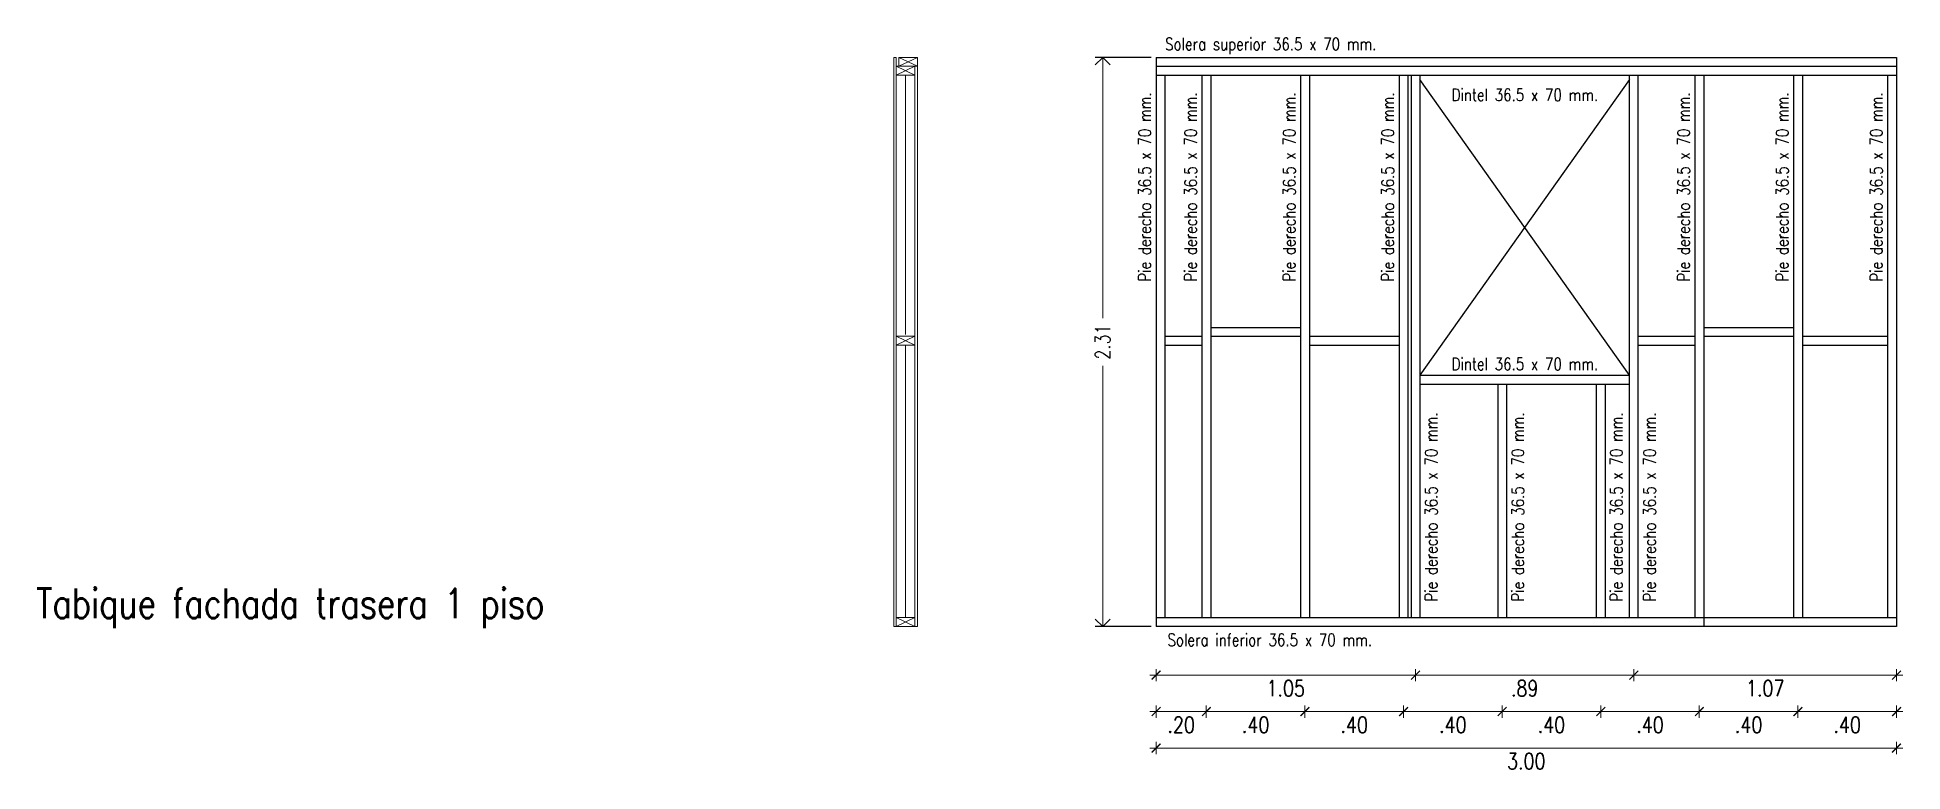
# Model space of a CAD drawing. Header units: metres. Extents: x -2 to 612, y -64 to 156.
# Drawn here: x 353.04 to 360.6, y 11.02 to 14 of the extents above; entities that cross this region are included whole.
import ezdxf

# ---------------------------------------------------------------- set-up
doc = ezdxf.new("R2010")
doc.units = ezdxf.units.M
doc.header["$LTSCALE"] = 5
doc.header["$MEASUREMENT"] = 0
doc.layers.get('0').update_dxf_attribs({"color": 30})
doc.layers.get('DEFPOINTS').update_dxf_attribs({"color": 210})
for name, color, linetype, lineweight in [('A-ANNO-DIMS', 3, 'Continuous', 18), ('A-ANNO-TEXT', 3, 'Continuous', 18), ('A-DETL-MBND', 3, 'Continuous', 18), ('A-ELEV-MBE2', 4, 'Continuous', 25), ('A-WALL-PATT', 8, 'Continuous', 18), ('A-WALL-STUD', 3, 'Continuous', 18)]:
    doc.layers.add(name, color=color, linetype=linetype, lineweight=lineweight)
doc.styles.add('E-ROMANS', font='romans.shx', dxfattribs={"width": 0.8})
doc.dimstyles.new('E-0050_ARW_12', dxfattribs={"dimscale": 0.001, "dimtxt": 60, "dimasz": 60, "dimexe": 30, "dimexo": 20, "dimgap": 30, "dimtad": 0, "dimzin": 0, "dimdsep": 46, "dimtxsty": 'E-ROMANS', "dimblk": 'OPEN90', "dimcen": 30, "dimclrd": 256, "dimclre": 256, "dimclrt": 256, "dimadec": 0, "dimazin": 0, "dimtfac": 1, "dimtmove": 1, "dimatfit": 3, "dimldrblk": 'OPEN90', "dimfxl": 1, "dimtfill": 1, "dimtolj": 1, "dimtzin": 0, "dimlwd": -1, "dimarcsym": 0})

msp = doc.modelspace()

# ---------------------------------------------------------------- texts
at = {"layer": 'A-ANNO-TEXT', "attachment_point": 5, "style": 'E-ROMANS'}
for s, insert, char_height in [('\\pi-0.15,l0.15,t0.15;Solera superior 36.5 x 70 mm.', (358.03908, 13.96022), 0.05), ('\\pi-0.15,l0.15,t0.15;Dintel 36.5 x 70 mm.', (359.07007, 13.76241), 0.05), ('\\pi-0.15,l0.15,t0.15;Dintel 36.5 x 70 mm.', (359.07007, 12.67022), 0.05), ('\\pi-0.36,l0.36,t0.36;Tabique fachada trasera 1 piso', (354.06173, 11.67822), 0.12), ('\\pi-0.15,l0.15,t0.15;Solera inferior 36.5 x 70 mm.', (358.03508, 11.55042), 0.05)]:
    msp.add_mtext(s, dxfattribs=dict(at, insert=insert, char_height=char_height))
at = {"layer": 'A-ANNO-TEXT', "char_height": 0.05, "attachment_point": 5, "rotation": 90, "style": 'E-ROMANS'}
for insert in [(357.528, 13.38843), (357.71399, 13.38843), (358.11399, 13.38843), (358.51399, 13.38843), (359.71399, 13.38843), (360.11399, 13.38843), (360.49599, 13.38843), (358.68984, 12.08979), (359.04139, 12.08979), (359.44139, 12.08979), (359.57583, 12.08979)]:
    msp.add_mtext('\\pi-0.15,l0.15,t0.15;Pie derecho 36.5 x 70 mm.', dxfattribs=dict(at, insert=insert))

# ---------------------------------------------------------------- blocks, each defined once
blk = doc.blocks.new('ARCH TICK 2')
for p, q in [((-1, 0), (0.5, 0)), ((0, 0.5), (0, -0.5))]:
    blk.add_line(p, q)
at = {"color": 0, "linetype": 'ByBlock'}
blk.add_line((-0.35, -0.35), (0.35, 0.35), dxfattribs=at)
at = {"color": 0, "linetype": 'ByBlock', "const_width": 0.106}
blk.add_lwpolyline([(-0.35, -0.35), (0.35, 0.35)], dxfattribs=at)
blk = doc.blocks.new('*D154')
at = {"layer": 'A-ANNO-DIMS', "transparency": 16777216}
blk.add_line((358.5761, 11.4071), (357.6237, 11.4071), dxfattribs=at)
at = {"layer": 'DEFPOINTS', "color": 0, "transparency": 16777216}
for p in [(357.5737, 11.6405), (358.6261, 11.6405), (357.5737, 11.4071)]:
    blk.add_point(p, dxfattribs=at)
at = {"layer": 'A-ANNO-DIMS', "transparency": 16777216, "xscale": 0.05, "yscale": 0.05, "zscale": 0.05, "rotation": 180}
blk.add_blockref('ARCH TICK 2', (357.5737, 11.4071), dxfattribs=at)
at = {"layer": 'A-ANNO-DIMS', "transparency": 16777216, "xscale": 0.05, "yscale": 0.05, "zscale": 0.05}
blk.add_blockref('ARCH TICK 2', (358.6261, 11.4071), dxfattribs=at)
at = {"layer": 'A-ANNO-DIMS', "transparency": 16777216, "insert": (358.0999, 11.3537), "char_height": 0.065, "attachment_point": 5, "style": 'E-ROMANS'}
blk.add_mtext('\\A1;1.05', dxfattribs=at)
blk = doc.blocks.new('_Open90')
at = {"color": 0, "linetype": 'ByBlock', "lineweight": -2}
for p, q in [((0, 0), (-1, 0)), ((-0.5, 0.5), (0, 0)), ((0, 0), (-0.5, -0.5))]:
    blk.add_line(p, q, dxfattribs=at)
blk = doc.blocks.new('*D155')
at = {"layer": 'A-ANNO-DIMS', "lineweight": -2, "transparency": 16777216}
for p, q in [((357.5537, 13.9145), (357.3273, 13.9145)), ((357.5537, 11.6045), (357.3273, 11.6045))]:
    blk.add_line(p, q, dxfattribs=at)
at = {"layer": 'A-ANNO-DIMS', "transparency": 16777216}
for p, q in [((357.3573, 13.8545), (357.3573, 12.8558)), ((357.3573, 11.6645), (357.3573, 12.6632))]:
    blk.add_line(p, q, dxfattribs=at)
at = {"layer": 'DEFPOINTS', "color": 0, "transparency": 16777216}
for p in [(357.3573, 13.9145), (357.5737, 13.9145), (357.5737, 11.6045)]:
    blk.add_point(p, dxfattribs=at)
at = {"layer": 'A-ANNO-DIMS', "transparency": 16777216, "xscale": 0.06, "yscale": 0.06, "zscale": 0.06}
for p, rotation in [((357.3573, 13.9145), 90), ((357.3573, 11.6045), 270)]:
    blk.add_blockref('_Open90', p, dxfattribs=dict(at, rotation=rotation))
at = {"layer": 'A-ANNO-DIMS', "transparency": 16777216, "insert": (357.3573, 12.7595), "char_height": 0.06, "attachment_point": 5, "rotation": 90, "style": 'E-ROMANS', "bg_fill": 3, "box_fill_scale": 1.25, "bg_fill_color": 256, "bg_fill_true_color": 13158600, "bg_fill_transparency": 0}
blk.add_mtext('\\A1;2.31', dxfattribs=at)
blk = doc.blocks.new('*D156')
at = {"layer": 'A-ANNO-DIMS', "transparency": 16777216}
blk.add_line((360.5277, 11.2592), (360.2277, 11.2592), dxfattribs=at)
at = {"layer": 'DEFPOINTS', "color": 0, "transparency": 16777216}
for p in [(360.1777, 11.6405), (360.5777, 11.6405), (360.1777, 11.2592)]:
    blk.add_point(p, dxfattribs=at)
at = {"layer": 'A-ANNO-DIMS', "transparency": 16777216, "xscale": 0.05, "yscale": 0.05, "zscale": 0.05, "rotation": 180}
blk.add_blockref('ARCH TICK 2', (360.1777, 11.2592), dxfattribs=at)
at = {"layer": 'A-ANNO-DIMS', "transparency": 16777216, "xscale": 0.05, "yscale": 0.05, "zscale": 0.05}
blk.add_blockref('ARCH TICK 2', (360.5777, 11.2592), dxfattribs=at)
at = {"layer": 'A-ANNO-DIMS', "transparency": 16777216, "insert": (360.3777, 11.2058), "char_height": 0.065, "attachment_point": 5, "style": 'E-ROMANS'}
blk.add_mtext('\\A1;.40', dxfattribs=at)
blk = doc.blocks.new('*D157')
at = {"layer": 'A-ANNO-DIMS', "transparency": 16777216}
blk.add_line((360.1277, 11.2592), (359.8277, 11.2592), dxfattribs=at)
at = {"layer": 'DEFPOINTS', "color": 0, "transparency": 16777216}
for p in [(359.7777, 11.6405), (360.1777, 11.6405), (359.7777, 11.2592)]:
    blk.add_point(p, dxfattribs=at)
at = {"layer": 'A-ANNO-DIMS', "transparency": 16777216, "xscale": 0.05, "yscale": 0.05, "zscale": 0.05, "rotation": 180}
blk.add_blockref('ARCH TICK 2', (359.7777, 11.2592), dxfattribs=at)
at = {"layer": 'A-ANNO-DIMS', "transparency": 16777216, "xscale": 0.05, "yscale": 0.05, "zscale": 0.05}
blk.add_blockref('ARCH TICK 2', (360.1777, 11.2592), dxfattribs=at)
at = {"layer": 'A-ANNO-DIMS', "transparency": 16777216, "insert": (359.9777, 11.2058), "char_height": 0.065, "attachment_point": 5, "style": 'E-ROMANS'}
blk.add_mtext('\\A1;.40', dxfattribs=at)
blk = doc.blocks.new('*D158')
at = {"layer": 'A-ANNO-DIMS', "transparency": 16777216}
blk.add_line((359.7277, 11.2592), (359.4277, 11.2592), dxfattribs=at)
at = {"layer": 'DEFPOINTS', "color": 0, "transparency": 16777216}
for p in [(359.3777, 11.6405), (359.7777, 11.6405), (359.3777, 11.2592)]:
    blk.add_point(p, dxfattribs=at)
at = {"layer": 'A-ANNO-DIMS', "transparency": 16777216, "xscale": 0.05, "yscale": 0.05, "zscale": 0.05, "rotation": 180}
blk.add_blockref('ARCH TICK 2', (359.3777, 11.2592), dxfattribs=at)
at = {"layer": 'A-ANNO-DIMS', "transparency": 16777216, "xscale": 0.05, "yscale": 0.05, "zscale": 0.05}
blk.add_blockref('ARCH TICK 2', (359.7777, 11.2592), dxfattribs=at)
at = {"layer": 'A-ANNO-DIMS', "transparency": 16777216, "insert": (359.5777, 11.2058), "char_height": 0.065, "attachment_point": 5, "style": 'E-ROMANS'}
blk.add_mtext('\\A1;.40', dxfattribs=at)
blk = doc.blocks.new('*D159')
at = {"layer": 'A-ANNO-DIMS', "transparency": 16777216}
blk.add_line((359.3277, 11.2592), (359.0277, 11.2592), dxfattribs=at)
at = {"layer": 'DEFPOINTS', "color": 0, "transparency": 16777216}
for p in [(358.9777, 11.6405), (359.3777, 11.6405), (358.9777, 11.2592)]:
    blk.add_point(p, dxfattribs=at)
at = {"layer": 'A-ANNO-DIMS', "transparency": 16777216, "xscale": 0.05, "yscale": 0.05, "zscale": 0.05, "rotation": 180}
blk.add_blockref('ARCH TICK 2', (358.9777, 11.2592), dxfattribs=at)
at = {"layer": 'A-ANNO-DIMS', "transparency": 16777216, "xscale": 0.05, "yscale": 0.05, "zscale": 0.05}
blk.add_blockref('ARCH TICK 2', (359.3777, 11.2592), dxfattribs=at)
at = {"layer": 'A-ANNO-DIMS', "transparency": 16777216, "insert": (359.1777, 11.2058), "char_height": 0.065, "attachment_point": 5, "style": 'E-ROMANS'}
blk.add_mtext('\\A1;.40', dxfattribs=at)
blk = doc.blocks.new('*D160')
at = {"layer": 'A-ANNO-DIMS', "transparency": 16777216}
blk.add_line((358.9277, 11.2592), (358.6277, 11.2592), dxfattribs=at)
at = {"layer": 'DEFPOINTS', "color": 0, "transparency": 16777216}
for p in [(358.5777, 11.6405), (358.9777, 11.6405), (358.5777, 11.2592)]:
    blk.add_point(p, dxfattribs=at)
at = {"layer": 'A-ANNO-DIMS', "transparency": 16777216, "xscale": 0.05, "yscale": 0.05, "zscale": 0.05, "rotation": 180}
blk.add_blockref('ARCH TICK 2', (358.5777, 11.2592), dxfattribs=at)
at = {"layer": 'A-ANNO-DIMS', "transparency": 16777216, "xscale": 0.05, "yscale": 0.05, "zscale": 0.05}
blk.add_blockref('ARCH TICK 2', (358.9777, 11.2592), dxfattribs=at)
at = {"layer": 'A-ANNO-DIMS', "transparency": 16777216, "insert": (358.7777, 11.2058), "char_height": 0.065, "attachment_point": 5, "style": 'E-ROMANS'}
blk.add_mtext('\\A1;.40', dxfattribs=at)
blk = doc.blocks.new('*D161')
at = {"layer": 'A-ANNO-DIMS', "transparency": 16777216}
blk.add_line((358.5277, 11.2592), (358.2277, 11.2592), dxfattribs=at)
at = {"layer": 'DEFPOINTS', "color": 0, "transparency": 16777216}
for p in [(358.1777, 11.6405), (358.5777, 11.6405), (358.1777, 11.2592)]:
    blk.add_point(p, dxfattribs=at)
at = {"layer": 'A-ANNO-DIMS', "transparency": 16777216, "xscale": 0.05, "yscale": 0.05, "zscale": 0.05, "rotation": 180}
blk.add_blockref('ARCH TICK 2', (358.1777, 11.2592), dxfattribs=at)
at = {"layer": 'A-ANNO-DIMS', "transparency": 16777216, "xscale": 0.05, "yscale": 0.05, "zscale": 0.05}
blk.add_blockref('ARCH TICK 2', (358.5777, 11.2592), dxfattribs=at)
at = {"layer": 'A-ANNO-DIMS', "transparency": 16777216, "insert": (358.3777, 11.2058), "char_height": 0.065, "attachment_point": 5, "style": 'E-ROMANS'}
blk.add_mtext('\\A1;.40', dxfattribs=at)
blk = doc.blocks.new('*D162')
at = {"layer": 'A-ANNO-DIMS', "transparency": 16777216}
blk.add_line((358.1277, 11.2592), (357.8277, 11.2592), dxfattribs=at)
at = {"layer": 'DEFPOINTS', "color": 0, "transparency": 16777216}
for p in [(357.7777, 11.6405), (358.1777, 11.6405), (357.7777, 11.2592)]:
    blk.add_point(p, dxfattribs=at)
at = {"layer": 'A-ANNO-DIMS', "transparency": 16777216, "xscale": 0.05, "yscale": 0.05, "zscale": 0.05, "rotation": 180}
blk.add_blockref('ARCH TICK 2', (357.7777, 11.2592), dxfattribs=at)
at = {"layer": 'A-ANNO-DIMS', "transparency": 16777216, "xscale": 0.05, "yscale": 0.05, "zscale": 0.05}
blk.add_blockref('ARCH TICK 2', (358.1777, 11.2592), dxfattribs=at)
at = {"layer": 'A-ANNO-DIMS', "transparency": 16777216, "insert": (357.9777, 11.2058), "char_height": 0.065, "attachment_point": 5, "style": 'E-ROMANS'}
blk.add_mtext('\\A1;.40', dxfattribs=at)
blk = doc.blocks.new('*D163')
at = {"layer": 'A-ANNO-DIMS', "transparency": 16777216}
blk.add_line((357.7277, 11.2592), (357.6237, 11.2592), dxfattribs=at)
at = {"layer": 'DEFPOINTS', "color": 0, "transparency": 16777216}
for p in [(357.5737, 11.6405), (357.7777, 11.6405), (357.5737, 11.2592)]:
    blk.add_point(p, dxfattribs=at)
at = {"layer": 'A-ANNO-DIMS', "transparency": 16777216, "xscale": 0.05, "yscale": 0.05, "zscale": 0.05, "rotation": 180}
blk.add_blockref('ARCH TICK 2', (357.5737, 11.2592), dxfattribs=at)
at = {"layer": 'A-ANNO-DIMS', "transparency": 16777216, "xscale": 0.05, "yscale": 0.05, "zscale": 0.05}
blk.add_blockref('ARCH TICK 2', (357.7777, 11.2592), dxfattribs=at)
at = {"layer": 'A-ANNO-DIMS', "transparency": 16777216, "insert": (357.6757, 11.2058), "char_height": 0.065, "attachment_point": 5, "style": 'E-ROMANS'}
blk.add_mtext('\\A1;.20', dxfattribs=at)
blk = doc.blocks.new('*D164')
at = {"layer": 'A-ANNO-DIMS', "transparency": 16777216}
blk.add_line((359.4621, 11.4071), (358.6761, 11.4071), dxfattribs=at)
at = {"layer": 'DEFPOINTS', "color": 0, "transparency": 16777216}
for p in [(358.6261, 11.6405), (359.5121, 11.6405), (358.6261, 11.4071)]:
    blk.add_point(p, dxfattribs=at)
at = {"layer": 'A-ANNO-DIMS', "transparency": 16777216, "xscale": 0.05, "yscale": 0.05, "zscale": 0.05, "rotation": 180}
blk.add_blockref('ARCH TICK 2', (358.6261, 11.4071), dxfattribs=at)
at = {"layer": 'A-ANNO-DIMS', "transparency": 16777216, "xscale": 0.05, "yscale": 0.05, "zscale": 0.05}
blk.add_blockref('ARCH TICK 2', (359.5121, 11.4071), dxfattribs=at)
at = {"layer": 'A-ANNO-DIMS', "transparency": 16777216, "insert": (359.0691, 11.3537), "char_height": 0.065, "attachment_point": 5, "style": 'E-ROMANS'}
blk.add_mtext('\\A1;.89', dxfattribs=at)
blk = doc.blocks.new('*D165')
at = {"layer": 'A-ANNO-DIMS', "transparency": 16777216}
blk.add_line((360.5277, 11.4071), (359.5621, 11.4071), dxfattribs=at)
at = {"layer": 'DEFPOINTS', "color": 0, "transparency": 16777216}
for p in [(359.5121, 11.6405), (360.5777, 11.6405), (359.5121, 11.4071)]:
    blk.add_point(p, dxfattribs=at)
at = {"layer": 'A-ANNO-DIMS', "transparency": 16777216, "xscale": 0.05, "yscale": 0.05, "zscale": 0.05, "rotation": 180}
blk.add_blockref('ARCH TICK 2', (359.5121, 11.4071), dxfattribs=at)
at = {"layer": 'A-ANNO-DIMS', "transparency": 16777216, "xscale": 0.05, "yscale": 0.05, "zscale": 0.05}
blk.add_blockref('ARCH TICK 2', (360.5777, 11.4071), dxfattribs=at)
at = {"layer": 'A-ANNO-DIMS', "transparency": 16777216, "insert": (360.0449, 11.3537), "char_height": 0.065, "attachment_point": 5, "style": 'E-ROMANS'}
blk.add_mtext('\\A1;1.07', dxfattribs=at)
blk = doc.blocks.new('*D166')
at = {"layer": 'A-ANNO-DIMS', "transparency": 16777216}
blk.add_line((360.5277, 11.1113), (357.6237, 11.1113), dxfattribs=at)
at = {"layer": 'DEFPOINTS', "color": 0, "transparency": 16777216}
for p in [(357.5737, 11.6045), (360.5777, 11.6045), (357.5737, 11.1113)]:
    blk.add_point(p, dxfattribs=at)
at = {"layer": 'A-ANNO-DIMS', "transparency": 16777216, "xscale": 0.05, "yscale": 0.05, "zscale": 0.05, "rotation": 180}
blk.add_blockref('ARCH TICK 2', (357.5737, 11.1113), dxfattribs=at)
at = {"layer": 'A-ANNO-DIMS', "transparency": 16777216, "xscale": 0.05, "yscale": 0.05, "zscale": 0.05}
blk.add_blockref('ARCH TICK 2', (360.5777, 11.1113), dxfattribs=at)
at = {"layer": 'A-ANNO-DIMS', "transparency": 16777216, "insert": (359.0757, 11.0579), "char_height": 0.065, "attachment_point": 5, "style": 'E-ROMANS'}
blk.add_mtext('\\A1;3.00', dxfattribs=at)

# ---------------------------------------------------------------- dimensions: what is measured, and where the dimension line sits
at = {"layer": 'A-ANNO-DIMS'}
for base, p1, p2, picture, middle in [((357.57369, 11.40711), (358.62614, 11.64053), (357.57369, 11.64053), '*D154', (358.09992, 11.3537)), ((357.77769, 11.25921), (358.17769, 11.64053), (357.77769, 11.64053), '*D162', (357.97769, 11.2058)), ((358.17769, 11.25921), (358.57769, 11.64053), (358.17769, 11.64053), '*D161', (358.37769, 11.2058)), ((358.57769, 11.25921), (358.97769, 11.64053), (358.57769, 11.64053), '*D160', (358.77769, 11.2058)), ((358.62614, 11.40711), (359.51214, 11.64053), (358.62614, 11.64053), '*D164', (359.06914, 11.3537)), ((358.97769, 11.25921), (359.37769, 11.64053), (358.97769, 11.64053), '*D159', (359.17769, 11.2058)), ((359.37769, 11.25921), (359.77769, 11.64053), (359.37769, 11.64053), '*D158', (359.57769, 11.2058)), ((359.51214, 11.40711), (360.57769, 11.64053), (359.51214, 11.64053), '*D165', (360.04491, 11.3537)), ((359.77769, 11.25921), (360.17769, 11.64053), (359.77769, 11.64053), '*D157', (359.97769, 11.2058)), ((360.17769, 11.25921), (360.57769, 11.64053), (360.17769, 11.64053), '*D156', (360.37769, 11.2058))]:
    dim = msp.add_linear_dim(base=base, p1=p1, p2=p2, angle=180, dimstyle='E-0050_ARW_12', dxfattribs=at)
    dim.commit()
    dim.dimension.update_dxf_attribs({"geometry": picture, "text_midpoint": middle})

# ---------------------------------------------------------------- linework, layer by layer
at = {"layer": 'A-DETL-MBND'}
for p, q in [((356.59479, 11.64053), (356.5948, 13.87853)), ((356.50979, 11.60453), (356.51979, 11.60453)), ((356.59479, 11.60453), (356.6058, 11.60453))]:
    msp.add_line(p, q, dxfattribs=at)
for points in [[(356.50979, 13.91453), (356.50979, 11.60453)], [(356.51979, 13.91453), (356.50979, 13.91453)], [(356.51979, 11.60453), (356.51979, 13.91453)], [(356.6058, 11.60453), (356.6058, 13.87853)]]:
    msp.add_lwpolyline(points, dxfattribs=at)
at = {"layer": 'A-ELEV-MBE2'}
for p, q in [((357.57369, 13.91453), (357.57369, 11.60453)), ((360.57769, 13.91453), (360.57769, 11.60453)), ((357.60969, 13.84253), (357.60969, 11.64053)), ((357.75969, 13.84253), (357.75969, 11.64053)), ((357.79569, 13.84253), (357.79569, 11.64053)), ((358.15969, 13.84253), (358.15969, 11.64053)), ((358.19569, 13.84253), (358.19569, 11.64053)), ((358.55969, 13.84253), (358.55969, 11.64053)), ((358.59569, 13.84253), (358.59569, 11.64053)), ((358.60814, 13.84253), (358.60814, 11.64053)), ((358.64414, 13.84253), (358.64414, 11.64053)), ((358.64414, 13.82453), (358.64414, 12.62453)), ((359.75969, 13.84253), (359.75969, 11.64053)), ((359.79569, 13.84253), (359.79569, 11.60453)), ((360.15969, 13.84253), (360.15969, 11.64053)), ((360.19569, 13.84253), (360.19569, 11.64053)), ((360.54169, 13.84253), (360.54169, 11.64053)), ((359.79569, 12.81853), (360.15969, 12.81853)), ((360.19569, 12.78253), (360.54169, 12.78253)), ((358.95969, 12.58853), (358.95969, 11.64053)), ((358.99569, 12.58853), (358.99569, 11.64053)), ((359.35969, 12.58853), (359.35969, 11.64053)), ((359.39569, 12.58853), (359.39569, 11.64053))]:
    msp.add_line(p, q, dxfattribs=at)
for points in [[(357.57369, 13.91453), (360.57769, 13.91453)], [(357.57769, 13.87853), (360.57769, 13.87853)], [(359.49414, 11.64053), (359.49414, 13.84253)], [(359.53014, 11.64053), (359.53014, 13.84253)], [(357.79569, 12.81853), (358.15969, 12.81853)], [(357.60969, 12.78253), (357.75969, 12.78253)], [(357.60969, 12.74653), (357.75969, 12.74653)], [(357.79569, 12.78253), (358.15969, 12.78253)], [(358.19569, 12.78253), (358.55969, 12.78253)], [(358.19569, 12.74653), (358.55969, 12.74653)], [(359.53014, 12.78253), (359.75969, 12.78253)], [(359.53014, 12.74653), (359.75969, 12.74653)], [(359.79569, 12.78253), (360.15969, 12.78253)], [(360.19569, 12.74653), (360.54169, 12.74653)], [(358.64414, 12.62453), (359.49414, 12.62453)], [(358.64414, 12.58853), (359.49414, 12.58853)], [(357.57369, 11.64053), (360.57769, 11.64053)], [(360.57769, 11.60453), (357.57369, 11.60453)]]:
    msp.add_lwpolyline(points, dxfattribs=at)
at = {"layer": 'A-ELEV-MBE2', "color": 252}
for points in [[(359.49414, 13.82453), (358.64414, 12.62453)], [(359.49414, 12.62453), (358.64414, 13.82453)]]:
    msp.add_lwpolyline(points, dxfattribs=at)
at = {"layer": 'A-WALL-PATT', "ltscale": 0.1}
for p, q in [((356.55729, 13.84253), (356.55729, 12.78953)), ((356.55729, 12.74653), (356.55729, 11.64053))]:
    msp.add_line(p, q, dxfattribs=at)
at = {"layer": 'A-WALL-STUD'}
for p, q in [((356.59479, 13.84253), (356.51979, 13.87853)), ((356.51979, 13.84253), (356.59479, 13.87853)), ((356.6058, 13.87853), (356.5308, 13.91453)), ((356.5308, 13.87853), (356.6058, 13.91453)), ((356.59479, 12.74653), (356.51979, 12.78253)), ((356.51979, 12.74653), (356.59479, 12.78253)), ((356.59479, 11.60453), (356.51979, 11.64053)), ((356.51979, 11.60453), (356.59479, 11.64053))]:
    msp.add_line(p, q, dxfattribs=at)
for points in [[(356.59479, 13.84253), (356.51979, 13.84253), (356.51979, 13.87853), (356.59479, 13.87853)], [(356.6058, 13.87853), (356.5308, 13.87853), (356.5308, 13.91453), (356.6058, 13.91453)], [(356.59479, 12.74653), (356.51979, 12.74653), (356.51979, 12.78253), (356.59479, 12.78253)], [(356.59479, 11.60453), (356.51979, 11.60453), (356.51979, 11.64053), (356.59479, 11.64053)]]:
    msp.add_lwpolyline(points, close=True, dxfattribs=at)

msp.set_redraw_order([(e.dxf.handle, doc.entitydb.next_handle()) for e in msp.query("TEXT MTEXT ATTDEF DIMENSION ARC_DIMENSION")])  # texts and dimensions are drawn at this point

# ---------------------------------------------------------------- next in the draw order: dimensions: what is measured, and where the dimension line sits
at = {"layer": 'A-ANNO-DIMS'}
dim = msp.add_linear_dim(base=(357.35731, 13.91453), p1=(357.57369, 11.60453), p2=(357.57369, 13.91453), angle=90, dimstyle='E-0050_ARW_12', override={"dimfxl": 0.3}, dxfattribs=at)
dim.commit()
dim.dimension.update_dxf_attribs({"geometry": '*D155', "text_midpoint": (357.35731, 12.75953)})

# ---------------------------------------------------------------- next in the draw order: linework, layer by layer
at = {"layer": 'A-ELEV-MBE2'}
for points in [[(357.57369, 13.87853), (360.57769, 13.87853)], [(357.57369, 13.84253), (360.57769, 13.84253)]]:
    msp.add_lwpolyline(points, dxfattribs=at)

# ---------------------------------------------------------------- next in the draw order: dimensions: what is measured, and where the dimension line sits
at = {"layer": 'A-ANNO-DIMS'}
for base, p1, p2, picture, middle in [((357.57369, 11.25921), (357.77769, 11.64053), (357.57369, 11.64053), '*D163', (357.67569, 11.2058)), ((357.57369, 11.11131), (360.57769, 11.60453), (357.57369, 11.60453), '*D166', (359.07569, 11.0579))]:
    dim = msp.add_linear_dim(base=base, p1=p1, p2=p2, angle=180, dimstyle='E-0050_ARW_12', dxfattribs=at)
    dim.commit()
    dim.dimension.update_dxf_attribs({"geometry": picture, "text_midpoint": middle})

doc.saveas('drawing.dxf')
